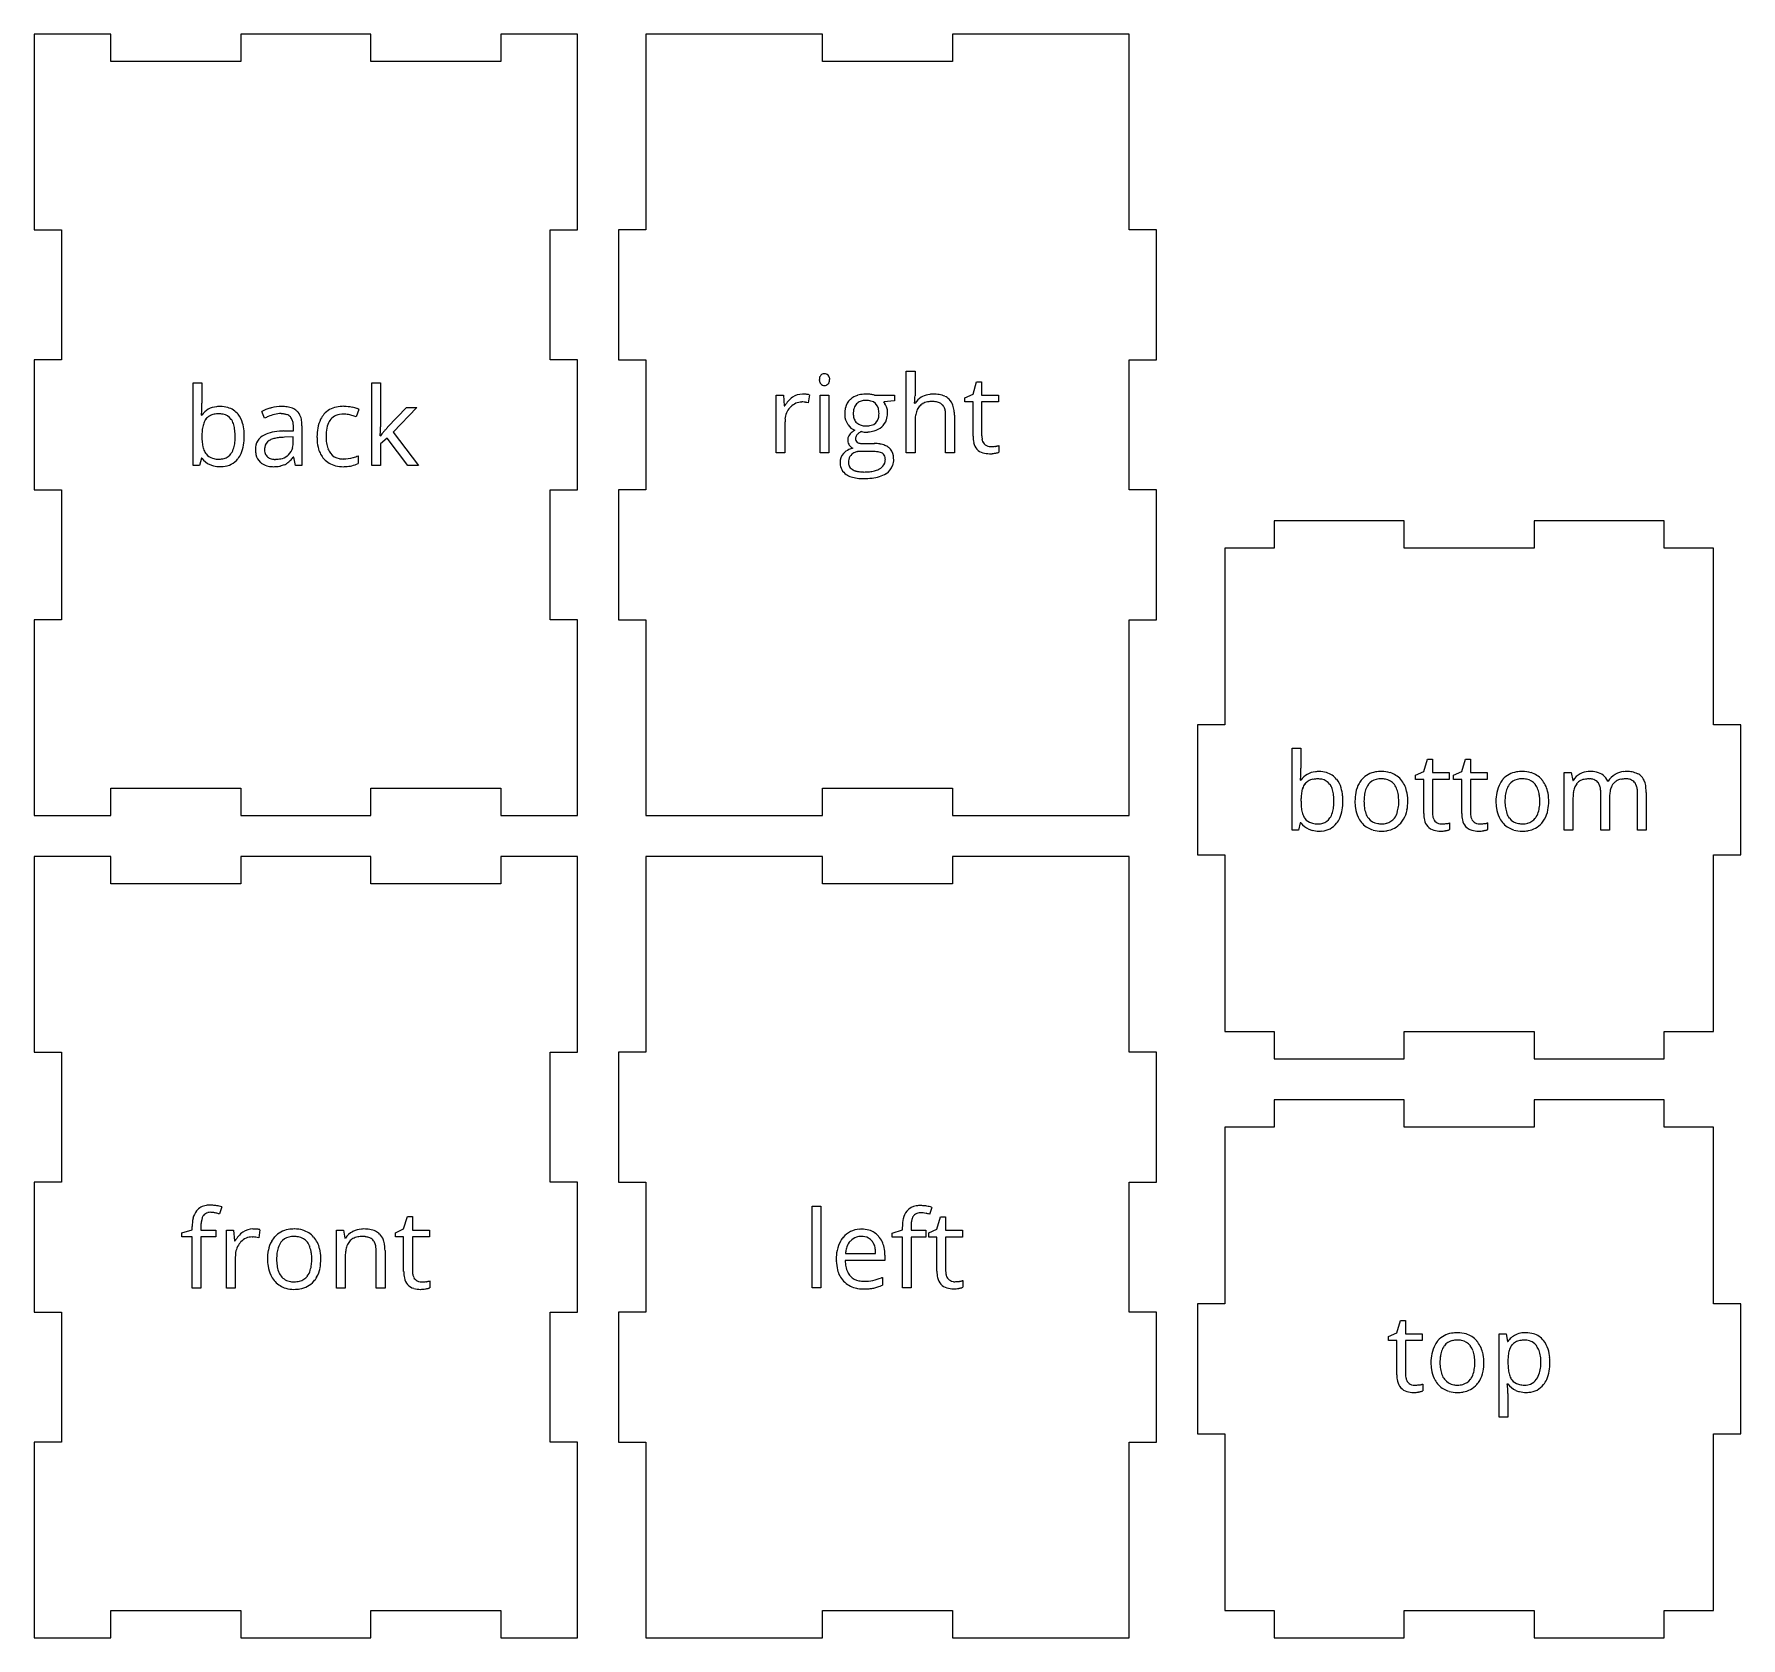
# Model space of a CAD drawing. Header units: millimetres. Extents: x 0 to 125, y 3 to 120.
import ezdxf

# ---------------------------------------------------------------- set-up
doc = ezdxf.new("R2010")
doc.units = ezdxf.units.MM

msp = doc.modelspace()

# ---------------------------------------------------------------- linework, layer by layer
at = {"layer": 'back_labelLayer'}
for p, q in [((11.62, 88.67), (11.62, 94.71)), ((11.62, 94.71), (12.26, 94.71)), ((12.26, 94.71), (12.26, 93.24)), ((24.68, 88.67), (24.68, 94.71)), ((24.68, 94.71), (25.32, 94.71)), ((25.32, 94.71), (25.32, 91.51)), ((12.23, 92.36), (12.26, 92.36)), ((16.84, 92.13), (16.64, 92.63)), ((23.73, 92.78), (23.54, 92.23)), ((25.82, 91.47), (27.2, 92.92)), ((27.96, 92.92), (26.24, 91.11)), ((27.2, 92.92), (27.96, 92.92)), ((18.23, 91.2), (18.95, 91.22)), ((18.95, 91.22), (18.95, 91.48)), ((19.57, 91.57), (19.57, 88.67)), ((26.24, 91.11), (28.08, 88.67)), ((18.93, 90.76), (18.29, 90.74)), ((18.93, 90.38), (18.93, 90.76)), ((25.29, 90.85), (25.32, 90.85)), ((25.8, 90.68), (25.32, 90.26)), ((25.32, 90.26), (25.32, 88.67)), ((27.3, 88.67), (25.8, 90.68)), ((12.08, 88.67), (11.62, 88.67)), ((12.22, 89.22), (12.08, 88.67)), ((12.26, 89.22), (12.22, 89.22)), ((18.97, 89.28), (18.94, 89.28)), ((19.1, 88.67), (18.97, 89.28)), ((19.57, 88.67), (19.1, 88.67)), ((23.67, 89.39), (23.67, 88.82)), ((25.32, 88.67), (24.68, 88.67)), ((28.08, 88.67), (27.3, 88.67))]:
    msp.add_line(p, q, dxfattribs=at)
for centre, radius, start, end in [((2.58, 93.1), 9.68, 355.7239, 358.1259), ((4.18, 92.99), 8.07, 355.4721, 355.6525), ((-1.16, 93.23), 13.42, 358.1123, 0.0484), ((13.46, 91.52), 1.46, 95.1835, 145.1109), ((13.23, 91.55), 0.856, 120.1403, 142.4249), ((13.36, 91.32), 1.12, 100.4469, 119.6701), ((13.49, 90.64), 1.81, 89.5731, 100.7324), ((13.59, 90.79), 2.2, 89.8744, 96.8145), ((13.51, 90.96), 1.49, 78.6781, 90.375), ((13.62, 91.02), 1.97, 74.2393, 90.5624), ((13.64, 91.5), 0.939, 35.5408, 79.8011), ((13.75, 91.5), 1.47, 38.5631, 74.067), ((13.41, 91.24), 1.9, 16.4709, 38.4075), ((18.05, 90.02), 2.97, 106.3568, 118.335), ((18.31, 89.33), 3.16, 103.6227, 112.432), ((18.18, 89.62), 3.38, 104.5163, 106.549), ((18.09, 90.01), 2.98, 90.0715, 104.6521), ((18.06, 90.37), 2.1, 90.4485, 103.7665), ((18.05, 90.87), 1.59, 83.6508, 90.1752), ((18.1, 90.27), 2.72, 81.568, 90.3249), ((18.11, 91.4), 1.05, 70.5716, 83.9928), ((18.25, 91.78), 0.653, 42.7296, 71.038), ((18.25, 91.3), 1.68, 68.2273, 81.7494), ((18.47, 91.84), 1.1, 47.8683, 68.2934), ((18.51, 91.91), 1.02, 19.2331, 46.6741), ((22.51, 91.25), 1.77, 138.655, 152.6853), ((22.42, 91.31), 1.67, 101.4913, 138.3134), ((22.49, 91.34), 1.08, 114.4266, 161.6633), ((22.59, 91), 1.43, 88.7194, 112.5668), ((22.62, 90.47), 2.53, 89.5892, 102.1787), ((22.63, 91), 1.43, 87.6748, 89.9748), ((22.64, 90.09), 2.9, 77.7702, 89.9476), ((22.6, 90.59), 1.84, 81.6909, 87.5079), ((22.49, 89.78), 2.66, 77.2999, 81.7345), ((22.33, 89.04), 3.42, 74.7802, 77.4498), ((22.48, 89.57), 2.86, 68.3294, 74.8831), ((22.58, 89.79), 3.21, 74.6797, 77.9579), ((22.88, 90.87), 2.1, 70.0945, 74.7386), ((23.16, 91.64), 1.27, 63.5035, 70.1861), ((23.31, 91.94), 0.938, 62.9254, 63.1913), ((15.73, 90.88), 3.47, 171.0668, 177.8457), ((14.3, 91.11), 2.01, 160.8926, 171.2334), ((13.44, 91.42), 1.1, 143.3382, 161.256), ((13.53, 91.43), 1.07, 32.7033, 35.5243), ((13.25, 91.26), 1.4, 15.7779, 32.0151), ((12.32, 90.99), 2.36, 6.1649, 16.0397), ((10.89, 90.82), 3.8, 359.7681, 6.3095), ((12.45, 90.94), 2.91, 5.1338, 16.7974), ((11.23, 90.81), 4.13, 359.8779, 5.4094), ((17.84, 88.87), 2.28, 101.3568, 117.0798), ((18.73, 88.26), 4.31, 112.2122, 115.9641), ((18.29, 86.78), 4.42, 92.4696, 101.7065), ((18.41, 84.91), 6.29, 91.7163, 92.9097), ((18.19, 91.75), 0.718, 20.4094, 41.448), ((17.8, 91.6), 1.14, 7.8273, 20.6041), ((17.1, 91.49), 1.85, 359.6934, 8.0035), ((17.92, 91.69), 1.65, 6.3379, 19.6815), ((17.04, 91.58), 2.53, 359.8026, 6.6584), ((24.22, 90.79), 3.55, 169.8978, 180.3689), ((22.98, 91.02), 2.29, 153.0875, 170.1052), ((24.89, 90.79), 3.56, 174.531, 180.1549), ((23.5, 90.94), 2.16, 160.1419, 175.1368), ((4.4, 92.31), 20.94, 356.0329, 356.6442), ((12.7, 91.83), 12.63, 356.6325, 357.491), ((21.03, 91.51), 4.29, 358.274, 359.8928), ((17.69, 91.61), 7.63, 357.5042, 358.3308), ((30.45, 87.08), 6.37, 140.4331, 142.3367), ((33.1, 84.9), 9.8, 139.2799, 140.4703), ((36.16, 82.27), 13.83, 138.3418, 139.2876), ((17.22, 90.8), 4.96, 177.6176, 180.0426), ((16.52, 90.78), 4.26, 179.7763, 185.7075), ((14.84, 90.61), 2.57, 185.5925, 194.205), ((13.77, 90.33), 1.46, 193.943, 208.0218), ((13.17, 90.38), 1.48, 326.7105, 343.6662), ((12.31, 90.64), 2.38, 343.4171, 353.637), ((11.01, 90.79), 3.69, 353.4935, 0.2205), ((12.9, 90.55), 2.44, 335.8306, 350.8255), ((11.59, 90.78), 3.77, 350.6563, 0.338), ((17.28, 89.89), 1.11, 115.4905, 182.3568), ((17.79, 89.83), 1.62, 179.5458, 192.6949), ((17.86, 89.84), 1.02, 171.2123, 180.2057), ((17.76, 89.83), 0.92, 179.5265, 192.7787), ((17.53, 89.91), 0.687, 120.9734, 172.418), ((17.7, 89.66), 0.988, 113.5887, 121.6805), ((17.94, 89.09), 1.61, 102.7996, 113.2433), ((18.23, 87.86), 2.87, 96.3545, 102.9953), ((18.44, 86.01), 4.73, 91.8564, 96.4479), ((17.84, 90.23), 1.08, 314.1892, 347.427), ((17.3, 90.36), 1.63, 346.9178, 0.2824), ((16.9, 90.38), 2.03, 359.8168, 0.0001), ((24.56, 90.77), 3.89, 179.9389, 183.9815), ((23.51, 90.67), 2.84, 183.5914, 196.3539), ((22.57, 90.39), 1.86, 196.0166, 221.1349), ((24.45, 90.76), 3.12, 179.7042, 188.0743), ((23.33, 90.6), 1.98, 187.9315, 200.3885), ((22.72, 90.37), 1.33, 200.4183, 216.6393), ((-2.33, 92.77), 27.68, 356.0215, 356.0549), ((28.43, 88.65), 3.81, 142.3234, 144.7075), ((13.42, 90.05), 1.43, 215.585, 245.8362), ((13.33, 90.11), 0.971, 208.5538, 217.5604), ((13.3, 90.1), 0.934, 218.169, 253.8047), ((13.53, 90.3), 1.7, 245.9802, 255.5455), ((13.47, 90.63), 1.49, 253.1382, 266.8483), ((13.59, 90.55), 1.95, 255.7755, 270.3186), ((13.52, 91.2), 2.07, 266.3775, 270.0511), ((13.53, 90.42), 1.28, 269.3869, 285.8631), ((13.6, 90.78), 2.18, 269.9226, 275.5481), ((13.7, 90.12), 1.52, 274.064, 321.4081), ((13.63, 90.07), 0.926, 286.0163, 326.8497), ((13.48, 90.31), 1.81, 321.3161, 335.5436), ((17.24, 89.7), 1.06, 192.0828, 227.4521), ((17.27, 89.74), 1.11, 227.769, 237.8049), ((17.36, 89.91), 1.3, 238.3273, 258.9183), ((17.45, 89.76), 0.6, 192.3265, 222.0579), ((17.43, 89.74), 0.573, 222.5803, 229.2547), ((17.51, 89.84), 0.701, 229.7837, 254.2724), ((17.5, 90.57), 1.98, 258.672, 270.4047), ((17.61, 90.19), 1.06, 253.9396, 266.4533), ((17.52, 91.49), 2.9, 269.954, 273.1491), ((17.64, 90.57), 1.45, 266.0783, 270.0589), ((17.66, 90.9), 1.77, 269.5792, 282.0414), ((17.57, 90.78), 2.19, 272.9335, 281.4139), ((17.71, 90.1), 1.48, 281.2979, 293.7314), ((17.79, 90.32), 1.18, 281.7121, 306.4594), ((17.82, 89.82), 1.19, 294.3932, 304.7372), ((17.84, 90.23), 1.07, 306.9881, 313.8559), ((17.5, 90.26), 1.73, 304.8486, 314.8531), ((16.84, 90.93), 2.67, 314.7445, 321.7072), ((22.39, 90.25), 1.63, 221.7976, 256.802), ((22.46, 90.19), 1.02, 216.9695, 261.3103), ((22.58, 91), 2.41, 256.4244, 270.489), ((22.58, 90.71), 1.56, 260.1359, 270.2692), ((22.57, 91.85), 2.69, 270.2658, 286.2891), ((22.6, 92.12), 3.53, 269.9656, 272.8642), ((22.65, 91.3), 2.7, 272.598, 282.1879), ((22.84, 90.45), 1.83, 282.0344, 296.9455), ((22.41, 92.46), 3.33, 286.046, 292.3654)]:
    msp.add_arc(centre, radius, start, end, dxfattribs=at)
at = {"layer": 'back_outsideCutPath'}
for p, q in [((0, 120.2), (0, 105.9)), ((5.6, 120.2), (0, 120.2)), ((5.6, 118.2), (5.6, 120.2)), ((24.6, 120.2), (15.1, 120.2)), ((15.1, 120.2), (15.1, 118.2)), ((24.6, 118.2), (24.6, 120.2)), ((39.7, 120.2), (34.1, 120.2)), ((34.1, 120.2), (34.1, 118.2)), ((39.7, 115.4), (39.7, 120.2)), ((15.1, 118.2), (5.6, 118.2)), ((34.1, 118.2), (24.6, 118.2)), ((39.7, 105.9), (39.7, 115.4)), ((0, 105.9), (2, 105.9)), ((2, 105.9), (2, 96.4)), ((37.7, 96.4), (37.7, 105.9)), ((37.7, 105.9), (39.7, 105.9)), ((2, 96.4), (0, 96.4)), ((0, 96.4), (0, 86.9)), ((39.7, 96.4), (37.7, 96.4)), ((39.7, 86.9), (39.7, 96.4)), ((0, 86.9), (2, 86.9)), ((2, 86.9), (2, 77.4)), ((37.7, 77.4), (37.7, 86.9)), ((37.7, 86.9), (39.7, 86.9)), ((2, 77.4), (0, 77.4)), ((0, 77.4), (0, 67.9)), ((39.7, 77.4), (37.7, 77.4)), ((39.7, 63.1), (39.7, 77.4)), ((0, 67.9), (0, 63.1)), ((5.6, 63.1), (5.6, 65.1)), ((5.6, 65.1), (15.1, 65.1)), ((15.1, 65.1), (15.1, 63.1)), ((24.6, 63.1), (24.6, 65.1)), ((24.6, 65.1), (34.1, 65.1)), ((34.1, 65.1), (34.1, 63.1)), ((0, 63.1), (5.6, 63.1)), ((15.1, 63.1), (24.6, 63.1)), ((34.1, 63.1), (39.7, 63.1))]:
    msp.add_line(p, q, dxfattribs=at)
at = {"layer": 'bottom_labelLayer'}
for p, q in [((91.93, 62.03), (91.93, 68.01)), ((91.93, 68.01), (92.57, 68.01)), ((92.57, 68.01), (92.57, 66.55)), ((100.95, 66.05), (101.55, 66.32)), ((101.55, 66.32), (101.82, 67.21)), ((101.82, 67.21), (102.19, 67.21)), ((102.19, 67.21), (102.19, 66.24)), ((102.19, 66.24), (103.41, 66.24)), ((103.41, 66.24), (103.41, 65.74)), ((103.72, 66.05), (104.32, 66.32)), ((104.32, 66.32), (104.59, 67.21)), ((104.59, 67.21), (104.96, 67.21)), ((104.96, 67.21), (104.96, 66.24)), ((104.96, 66.24), (106.18, 66.24)), ((106.18, 66.24), (106.18, 65.74)), ((111.8, 62.03), (111.8, 66.24)), ((111.8, 66.24), (112.32, 66.24)), ((112.32, 66.24), (112.43, 65.66)), ((92.54, 65.68), (92.57, 65.68)), ((100.95, 65.74), (100.95, 66.05)), ((101.55, 65.74), (100.95, 65.74)), ((101.55, 63.24), (101.55, 65.74)), ((103.41, 65.74), (102.19, 65.74)), ((102.19, 65.74), (102.19, 63.27)), ((103.72, 65.74), (103.72, 66.05)), ((104.32, 65.74), (103.72, 65.74)), ((104.32, 63.24), (104.32, 65.74)), ((106.18, 65.74), (104.96, 65.74)), ((104.96, 65.74), (104.96, 63.27)), ((112.43, 65.66), (112.46, 65.66)), ((114.99, 65.6), (115.02, 65.6)), ((112.44, 64.24), (112.44, 62.03)), ((114.48, 62.03), (114.48, 64.77)), ((115.12, 64.38), (115.12, 62.03)), ((117.17, 62.03), (117.17, 64.77)), ((117.81, 64.78), (117.81, 62.03)), ((92.52, 62.57), (92.39, 62.03)), ((92.57, 62.57), (92.52, 62.57)), ((103.44, 62.56), (103.44, 62.07)), ((106.21, 62.56), (106.21, 62.07)), ((92.39, 62.03), (91.93, 62.03)), ((112.44, 62.03), (111.8, 62.03)), ((115.12, 62.03), (114.48, 62.03)), ((117.81, 62.03), (117.17, 62.03))]:
    msp.add_line(p, q, dxfattribs=at)
for centre, radius, start, end in [((82.98, 66.42), 9.59, 355.7238, 358.1259), ((79.28, 66.54), 13.29, 358.1123, 0.0484), ((93.76, 64.85), 1.45, 95.1835, 145.1109), ((93.89, 64.13), 2.18, 89.8743, 96.8146), ((93.91, 64.36), 1.95, 74.2394, 90.5624), ((94.04, 64.83), 1.46, 38.5631, 74.067), ((98.29, 64.61), 1.69, 99.1759, 137.9833), ((98.45, 63.84), 2.48, 89.7326, 100.076), ((98.48, 64.17), 2.14, 73.5223, 90.5692), ((98.61, 64.63), 1.67, 41.1446, 73.2134), ((108.59, 64.61), 1.69, 99.1759, 137.9833), ((108.75, 63.84), 2.48, 89.7326, 100.076), ((108.78, 64.17), 2.14, 73.5223, 90.5692), ((108.91, 64.63), 1.67, 41.1446, 73.2134), ((113.54, 65.03), 1.25, 117.121, 149.5424), ((113.67, 64.8), 1.51, 93.8343, 117.5072), ((113.7, 64.49), 1.83, 89.9663, 94.2832), ((113.72, 64.23), 2.09, 77.5572, 90.5513), ((113.92, 65.06), 1.23, 52.7027, 78.0054), ((116.33, 64.72), 1.6, 118.2589, 120.0624), ((116.32, 64.7), 1.61, 95.8635, 117.9693), ((116.38, 64.3), 2.01, 89.9196, 96.2617), ((116.4, 64.1), 2.22, 79.9361, 90.3803), ((116.54, 64.9), 1.4, 62.9724, 80.1665), ((116.7, 65.22), 1.05, 44.2291, 62.6229), ((84.63, 66.31), 7.94, 355.4714, 355.6531), ((94.58, 64.45), 1.99, 160.8927, 171.2334), ((93.73, 64.75), 1.09, 143.3382, 161.256), ((93.53, 64.88), 0.848, 120.1402, 142.4249), ((93.65, 64.65), 1.11, 100.4469, 119.6701), ((93.79, 63.98), 1.79, 89.5731, 100.7324), ((93.81, 64.3), 1.47, 78.6781, 90.375), ((93.93, 64.83), 0.93, 35.5408, 79.8011), ((93.83, 64.76), 1.06, 32.7032, 35.5244), ((93.55, 64.59), 1.39, 15.778, 32.0151), ((92.63, 64.32), 2.34, 6.1649, 16.0396), ((93.71, 64.58), 1.88, 16.4709, 38.4075), ((92.75, 64.28), 2.88, 5.1338, 16.7974), ((98.7, 64.38), 2.16, 150.7112, 169.4695), ((98.35, 64.57), 1.76, 138.1759, 150.2288), ((99.33, 64.31), 2.14, 162.0654, 173.1675), ((98.55, 64.57), 1.32, 142.9026, 162.375), ((98.3, 64.74), 1.02, 103.4685, 142.3119), ((98.43, 64.26), 1.52, 89.4806, 103.8805), ((98.45, 64.17), 1.61, 79.3454, 90.3174), ((98.57, 64.71), 1.05, 37.9578, 80.4006), ((98.36, 64.56), 1.31, 20.0257, 37.4351), ((97.71, 64.32), 2, 7.744, 20.0691), ((98.37, 64.42), 1.98, 13.5014, 41.0703), ((97.44, 64.18), 2.94, 1.1277, 13.88), ((109.01, 64.38), 2.16, 150.7112, 169.4695), ((108.65, 64.57), 1.76, 138.1759, 150.2288), ((109.63, 64.31), 2.14, 162.0654, 173.1675), ((108.85, 64.57), 1.32, 142.9026, 162.375), ((108.6, 64.74), 1.02, 103.4685, 142.3119), ((108.73, 64.26), 1.52, 89.4806, 103.8805), ((108.75, 64.17), 1.61, 79.3454, 90.3174), ((108.88, 64.71), 1.05, 37.9578, 80.4006), ((108.66, 64.56), 1.31, 20.0257, 37.4351), ((108.01, 64.32), 2, 7.744, 20.0691), ((108.67, 64.42), 1.98, 13.5014, 41.0703), ((107.74, 64.18), 2.94, 1.1277, 13.88), ((114.35, 64.5), 1.9, 161.0234, 171.447), ((113.58, 64.77), 1.07, 143.077, 161.3914), ((113.38, 64.91), 0.835, 123.702, 142.3022), ((113.46, 64.76), 1, 101.1547, 123.0655), ((113.59, 64.19), 1.58, 89.5573, 101.4832), ((113.6, 64.28), 1.49, 85.5239, 90.0793), ((113.64, 64.72), 1.06, 72.3601, 85.9562), ((113.77, 65.08), 0.669, 41.0611, 72.8993), ((113.68, 65.03), 0.77, 20.7071, 40.0218), ((113.3, 64.88), 1.18, 7.9864, 20.795), ((112.6, 64.78), 1.88, 359.6949, 8.1471), ((113.98, 65.19), 1.09, 22.2098, 51.4971), ((116.18, 64.94), 1.33, 119.4042, 150.1829), ((116.86, 64.54), 1.73, 160.8731, 172.5272), ((116.22, 64.77), 1.05, 140.9765, 161.17), ((116.06, 64.89), 0.844, 122.3597, 140.2884), ((116.15, 64.73), 1.04, 101.0033, 121.784), ((116.27, 64.13), 1.64, 89.5621, 101.2962), ((116.29, 64.3), 1.48, 85.8144, 90.0684), ((116.33, 64.72), 1.06, 72.6395, 86.2568), ((116.45, 65.08), 0.671, 41.0408, 73.1793), ((116.36, 65.03), 0.77, 20.7071, 40.0218), ((115.98, 64.88), 1.18, 7.9864, 20.795), ((115.29, 64.78), 1.88, 359.6949, 8.1471), ((116.65, 65.2), 1.1, 19.5612, 43.3161), ((115.99, 64.95), 1.81, 7.5042, 19.9646), ((114.88, 64.79), 2.92, 359.7107, 7.6908), ((97.48, 64.14), 4.91, 177.6177, 180.0425), ((96.79, 64.12), 4.21, 179.7763, 185.7075), ((96.01, 64.22), 3.43, 171.0668, 177.8457), ((95.12, 63.95), 2.54, 185.5925, 194.205), ((92.61, 63.98), 2.36, 343.4171, 353.6369), ((91.21, 64.16), 3.77, 359.7681, 6.3095), ((91.33, 64.13), 3.65, 353.4934, 0.2206), ((91.9, 64.12), 3.74, 350.6563, 0.3381), ((91.55, 64.15), 4.09, 359.8779, 5.4094), ((99.83, 64.16), 3.31, 169.2443, 180.3881), ((99.71, 64.13), 3.19, 179.7745, 189.0933), ((98.89, 63.99), 2.36, 188.9102, 205.3172), ((100.55, 64.15), 3.37, 173.0086, 180.2464), ((100.41, 64.12), 3.23, 179.7059, 187.9161), ((99.22, 63.95), 2.03, 187.7639, 200.0977), ((97.52, 63.99), 2.19, 342.3616, 353.7537), ((96.54, 64.16), 3.18, 359.7076, 7.8972), ((96.37, 64.13), 3.36, 353.5363, 0.2014), ((97.09, 64.12), 3.29, 349.1762, 0.3863), ((96.64, 64.14), 3.74, 359.9918, 1.542), ((110.13, 64.16), 3.31, 169.2443, 180.3881), ((110.01, 64.13), 3.19, 179.7745, 189.0933), ((109.19, 63.99), 2.36, 188.9102, 205.3172), ((110.85, 64.15), 3.37, 173.0086, 180.2464), ((110.71, 64.12), 3.23, 179.7059, 187.9161), ((109.53, 63.95), 2.03, 187.7639, 200.0977), ((107.83, 63.99), 2.19, 342.3616, 353.7537), ((106.85, 64.16), 3.18, 359.7076, 7.8972), ((106.67, 64.13), 3.36, 353.5363, 0.2014), ((107.39, 64.12), 3.29, 349.1762, 0.3863), ((106.95, 64.14), 3.74, 359.9918, 1.542), ((115.65, 64.3), 3.2, 171.3042, 178.3501), ((116.88, 64.24), 4.44, 178.0976, 180.0253), ((117.92, 64.4), 2.8, 172.3776, 180.183), ((118.69, 64.38), 3.57, 179.8931, 179.9983), ((93.72, 63.39), 1.41, 215.585, 245.8361), ((94.06, 63.68), 1.44, 193.943, 208.0219), ((93.63, 63.46), 0.961, 208.5537, 217.5604), ((93.59, 63.44), 0.925, 218.1691, 253.8047), ((93.77, 63.97), 1.48, 253.1382, 266.8483), ((93.81, 64.54), 2.05, 266.3775, 270.051), ((93.83, 63.76), 1.27, 269.3869, 285.8631), ((94, 63.47), 1.51, 274.064, 321.4081), ((93.92, 63.42), 0.917, 286.0163, 326.8497), ((93.47, 63.72), 1.46, 326.7105, 343.6662), ((93.78, 63.65), 1.79, 321.3162, 335.5436), ((93.2, 63.9), 2.42, 335.8306, 350.8255), ((98.65, 63.89), 2.1, 205.6561, 208.446), ((98.33, 63.69), 1.73, 207.7947, 238.6758), ((98.57, 63.71), 1.34, 200.0846, 216.9131), ((98.33, 63.54), 1.04, 217.301, 261.7099), ((98.44, 64.07), 1.58, 260.5033, 270.2477), ((98.46, 63.97), 1.48, 269.4482, 284.7256), ((98.58, 63.53), 1.03, 284.5662, 322.6334), ((98.6, 63.67), 1.7, 278.8959, 317.9979), ((98.31, 63.73), 1.37, 323.009, 342.639), ((98.54, 63.72), 1.78, 318.1439, 329.7567), ((98.2, 63.9), 2.16, 330.2507, 349.4117), ((103.55, 63.22), 2, 179.3551, 192.8478), ((102.55, 62.95), 0.964, 190.3818, 253.8772), ((103.47, 63.26), 1.28, 179.6417, 189.7506), ((103.02, 63.18), 0.823, 189.5479, 205.7873), ((102.83, 63.09), 0.618, 206.1294, 221.4084), ((102.81, 63.08), 0.592, 221.5949, 262.3506), ((102.86, 63.33), 0.852, 261.3266, 270.1913), ((102.87, 64.57), 2.09, 269.8804, 278.3028), ((102.89, 64.41), 1.93, 278.4152, 279.0085), ((102.65, 65.91), 3.45, 278.959, 280.5106), ((102.88, 64.71), 2.23, 280.4847, 282.627), ((103.07, 63.84), 1.33, 282.5874, 285.5797), ((103.17, 63.48), 0.958, 285.7246, 286.2568), ((106.33, 63.22), 2, 179.3551, 192.8478), ((105.32, 62.95), 0.964, 190.3818, 253.8772), ((106.25, 63.26), 1.28, 179.6417, 189.7506), ((105.79, 63.18), 0.823, 189.5479, 205.7873), ((105.61, 63.09), 0.618, 206.1294, 221.4084), ((105.59, 63.08), 0.592, 221.5949, 262.3506), ((105.64, 63.33), 0.852, 261.3266, 270.1913), ((105.64, 64.57), 2.09, 269.8804, 278.3028), ((105.66, 64.41), 1.93, 278.4152, 279.0085), ((105.43, 65.91), 3.45, 278.959, 280.5106), ((105.65, 64.71), 2.23, 280.4847, 282.627), ((105.85, 63.84), 1.33, 282.5874, 285.5797), ((105.95, 63.48), 0.958, 285.7246, 286.2568), ((108.95, 63.89), 2.1, 205.6561, 208.446), ((108.63, 63.69), 1.73, 207.7947, 238.6758), ((108.87, 63.71), 1.34, 200.0846, 216.9131), ((108.63, 63.54), 1.04, 217.301, 261.7099), ((108.75, 64.07), 1.58, 260.5033, 270.2477), ((108.77, 63.97), 1.48, 269.4482, 284.7256), ((108.88, 63.53), 1.03, 284.5662, 322.6334), ((108.91, 63.67), 1.7, 278.8959, 317.9979), ((108.61, 63.73), 1.37, 323.009, 342.639), ((108.84, 63.72), 1.78, 318.1439, 329.7567), ((108.5, 63.9), 2.16, 330.2507, 349.4117), ((93.83, 63.64), 1.68, 245.9802, 255.5456), ((93.88, 63.89), 1.93, 255.7756, 270.3186), ((93.89, 64.12), 2.16, 269.9225, 275.5482), ((98.35, 63.74), 1.77, 238.8115, 253.2429), ((98.42, 64), 2.05, 253.5437, 270.4182), ((98.45, 64.43), 2.48, 269.7503, 279.8033), ((102.74, 63.62), 1.66, 253.7848, 270.8853), ((102.77, 63.59), 1.63, 270.0032, 270.7609), ((102.76, 63.94), 1.99, 270.8932, 275.5485), ((102.69, 64.71), 2.76, 275.526, 279.2939), ((102.75, 64.34), 2.38, 279.186, 280.1143), ((102.86, 63.76), 1.79, 280.007, 283.3735), ((103.02, 63.09), 1.11, 283.307, 288.1198), ((103.17, 62.64), 0.627, 287.9888, 295.305), ((105.52, 63.62), 1.66, 253.7848, 270.8853), ((105.55, 63.59), 1.63, 270.0032, 270.7609), ((105.54, 63.94), 1.99, 270.8932, 275.5485), ((105.46, 64.71), 2.76, 275.526, 279.2939), ((105.53, 64.34), 2.38, 279.186, 280.1143), ((105.63, 63.76), 1.79, 280.007, 283.3735), ((105.79, 63.09), 1.11, 283.307, 288.1198), ((105.95, 62.64), 0.627, 287.9888, 295.305), ((108.65, 63.74), 1.77, 238.8115, 253.2429), ((108.72, 64), 2.05, 253.5437, 270.4182), ((108.75, 64.43), 2.48, 269.7503, 279.8033)]:
    msp.add_arc(centre, radius, start, end, dxfattribs=at)
at = {"layer": 'bottom_outsideCutPath'}
for p, q in [((100.12, 84.64), (90.62, 84.64)), ((90.62, 84.64), (90.62, 82.64)), ((100.12, 82.64), (100.12, 84.64)), ((119.12, 84.64), (109.62, 84.64)), ((109.62, 84.64), (109.62, 82.64)), ((119.12, 82.64), (119.12, 84.64)), ((87.02, 82.64), (87.02, 69.73)), ((90.62, 82.64), (87.02, 82.64)), ((109.62, 82.64), (100.12, 82.64)), ((122.72, 82.64), (119.12, 82.64)), ((122.72, 79.23), (122.72, 82.64)), ((122.72, 69.73), (122.72, 79.23)), ((87.02, 69.73), (85.02, 69.73)), ((85.02, 69.73), (85.02, 60.23)), ((124.72, 69.73), (122.72, 69.73)), ((124.72, 60.23), (124.72, 69.73)), ((85.02, 60.23), (87.02, 60.23)), ((87.02, 60.23), (87.02, 50.73)), ((122.72, 47.32), (122.72, 60.23)), ((122.72, 60.23), (124.72, 60.23)), ((87.02, 50.73), (87.02, 47.32)), ((87.02, 47.32), (90.62, 47.32)), ((90.62, 47.32), (90.62, 45.32)), ((100.12, 45.32), (100.12, 47.32)), ((100.12, 47.32), (109.62, 47.32)), ((109.62, 47.32), (109.62, 45.32)), ((119.12, 45.32), (119.12, 47.32)), ((119.12, 47.32), (122.72, 47.32)), ((90.62, 45.32), (100.12, 45.32)), ((109.62, 45.32), (119.12, 45.32))]:
    msp.add_line(p, q, dxfattribs=at)
at = {"layer": 'front_labelLayer'}
for p, q in [((13.71, 34.49), (13.54, 33.98)), ((27, 32.88), (27.28, 33.79)), ((27.28, 33.79), (27.65, 33.79)), ((27.65, 33.79), (27.65, 32.8)), ((10.79, 32.59), (11.55, 32.82)), ((10.79, 32.3), (10.79, 32.59)), ((11.55, 32.82), (11.55, 33.06)), ((12.19, 33.08), (12.19, 32.8)), ((12.19, 32.8), (13.27, 32.8)), ((13.27, 32.8), (13.27, 32.3)), ((14.05, 28.55), (14.05, 32.8)), ((14.05, 32.8), (14.58, 32.8)), ((14.58, 32.8), (14.65, 32.01)), ((16.49, 32.83), (16.41, 32.23)), ((22.09, 28.55), (22.09, 32.8)), ((22.09, 32.8), (22.61, 32.8)), ((22.61, 32.8), (22.71, 32.22)), ((26.4, 32.61), (27, 32.88)), ((26.4, 32.3), (26.4, 32.61)), ((27.65, 32.8), (28.88, 32.8)), ((28.88, 32.8), (28.88, 32.3)), ((11.55, 32.3), (10.79, 32.3)), ((11.55, 28.55), (11.55, 32.3)), ((13.27, 32.3), (12.19, 32.3)), ((12.19, 32.3), (12.19, 28.55)), ((14.65, 32.01), (14.68, 32.01)), ((22.71, 32.22), (22.74, 32.22)), ((24.99, 28.55), (24.99, 31.3)), ((25.64, 31.32), (25.64, 28.55)), ((27, 32.3), (26.4, 32.3)), ((27, 29.77), (27, 32.3)), ((28.88, 32.3), (27.65, 32.3)), ((27.65, 32.3), (27.65, 29.8)), ((14.69, 30.83), (14.69, 28.55)), ((22.73, 30.78), (22.73, 28.55)), ((28.91, 29.08), (28.91, 28.59)), ((12.19, 28.55), (11.55, 28.55)), ((14.69, 28.55), (14.05, 28.55)), ((22.73, 28.55), (22.09, 28.55)), ((25.64, 28.55), (24.99, 28.55))]:
    msp.add_line(p, q, dxfattribs=at)
for centre, radius, start, end in [((12.93, 33.38), 1.35, 141.7434, 168.2322), ((12.73, 33.48), 1.13, 98.2552, 139.6203), ((12.98, 33.43), 0.745, 145.0689, 162.1802), ((12.82, 33.53), 0.557, 102.7677, 144.338), ((12.9, 32.67), 1.96, 89.6697, 99.9315), ((12.9, 33.23), 0.868, 89.486, 103.4197), ((12.9, 32.71), 1.38, 83.0761, 89.7927), ((12.91, 32.55), 2.07, 81.5641, 89.7018), ((12.81, 32.03), 2.07, 76.5183, 83.0217), ((12.76, 31.54), 3.1, 75.974, 81.6564), ((12.57, 31), 3.13, 71.9613, 76.5918), ((12.51, 30.5), 4.17, 73.2964, 76.0946), ((14.16, 33.09), 2.61, 167.5776, 180.6587), ((14.4, 33.11), 2.21, 171.6528, 178.4383), ((15.23, 33.08), 3.04, 178.1974, 180.0233), ((13.52, 33.24), 1.31, 161.8437, 171.7848), ((16.19, 31.28), 1.66, 124.2322, 139.4161), ((15.98, 31.6), 1.28, 89.6797, 124.4406), ((15.99, 29.92), 2.95, 84.9923, 90.1281), ((16.06, 30.72), 2.16, 78.4893, 85.0265), ((18.84, 31.16), 1.7, 99.1759, 137.9833), ((19, 30.38), 2.5, 89.7326, 100.076), ((19.04, 30.72), 2.16, 73.5223, 90.5692), ((19.16, 31.18), 1.68, 41.1445, 73.2134), ((23.85, 31.52), 1.3, 116.9443, 147.6526), ((23.98, 31.29), 1.57, 115.8074, 117.6068), ((24.05, 31.13), 1.74, 94.3227, 115.5454), ((24.09, 30.77), 2.11, 89.9579, 94.7109), ((24.11, 30.34), 2.54, 80.5585, 90.3538), ((24.27, 31.26), 1.61, 65.1094, 80.7638), ((24.45, 31.67), 1.16, 46.5585, 64.8783), ((24.47, 31.71), 1.12, 19.3849, 45.5997), ((16.58, 30.95), 2.17, 139.4139, 150.6033), ((16.17, 30.91), 1.47, 138.9576, 174.5422), ((16.21, 30.87), 1.53, 135.621, 138.8376), ((15.93, 31.18), 1.12, 89.6335, 137.0881), ((15.94, 30.78), 1.51, 87.3438, 89.966), ((15.91, 30.32), 1.98, 81.5884, 87.1916), ((15.79, 29.47), 2.84, 77.4453, 81.6361), ((20.39, 30.7), 3.34, 169.2443, 180.3881), ((19.26, 30.93), 2.18, 150.7112, 169.4695), ((18.9, 31.11), 1.78, 138.1759, 150.2288), ((19.89, 30.85), 2.16, 162.0653, 173.1675), ((19.1, 31.11), 1.33, 142.9026, 162.3749), ((18.85, 31.29), 1.03, 103.4685, 142.3119), ((18.98, 30.8), 1.53, 89.4806, 103.8805), ((19, 30.71), 1.62, 79.3453, 90.3175), ((19.13, 31.26), 1.06, 37.9578, 80.4006), ((18.91, 31.11), 1.33, 20.0257, 37.4351), ((18.25, 30.86), 2.02, 7.744, 20.069), ((18.92, 30.97), 2, 13.5015, 41.0703), ((17.99, 30.72), 2.97, 1.1277, 13.88), ((25.77, 30.83), 3.04, 171.1766, 178.3218), ((24.58, 31.02), 1.83, 159.9534, 171.3802), ((23.85, 31.3), 1.05, 140.1519, 160.3146), ((23.73, 31.38), 0.907, 118.5439, 139.1927), ((23.86, 31.11), 1.21, 100.1177, 118.1602), ((24, 30.38), 1.95, 89.5933, 100.3718), ((24.02, 30.63), 1.71, 84.0199, 90.151), ((24.08, 31.17), 1.15, 71.0828, 84.3692), ((24.23, 31.58), 0.726, 43.3791, 71.5387), ((24.19, 31.56), 0.766, 22.7024, 42.342), ((23.85, 31.42), 1.14, 8.4931, 22.658), ((23.17, 31.31), 1.82, 359.6714, 8.6878), ((23.82, 31.47), 1.8, 6.9633, 19.8364), ((22.83, 31.33), 2.81, 359.7632, 7.2115), ((16.65, 30.83), 1.95, 173.6907, 180.0882), ((20.27, 30.67), 3.22, 179.7744, 189.0933), ((19.45, 30.53), 2.38, 188.9103, 205.3171), ((21.12, 30.69), 3.4, 173.0086, 180.2464), ((20.98, 30.66), 3.26, 179.7059, 187.9161), ((19.78, 30.49), 2.05, 187.7639, 200.0977), ((18.07, 30.53), 2.21, 342.3616, 353.7538), ((17.08, 30.7), 3.21, 359.7076, 7.8973), ((16.9, 30.67), 3.39, 353.5363, 0.2014), ((18.75, 30.43), 2.18, 330.2507, 349.4116), ((17.63, 30.66), 3.32, 349.1762, 0.3863), ((17.18, 30.68), 3.78, 359.992, 1.5419), ((26.85, 30.78), 4.12, 178.0811, 180.0236), ((19.2, 30.42), 2.12, 205.656, 208.4462), ((18.88, 30.23), 1.74, 207.7947, 238.6758), ((19.12, 30.25), 1.35, 200.0846, 216.9132), ((18.9, 30.27), 1.79, 238.8116, 253.2428), ((18.88, 30.08), 1.05, 217.301, 261.7099), ((19, 30.61), 1.6, 260.5033, 270.2477), ((19.02, 30.51), 1.49, 269.4482, 284.7256), ((19.14, 30.07), 1.04, 284.5662, 322.6334), ((19.16, 30.21), 1.72, 278.8959, 317.9979), ((18.86, 30.27), 1.38, 323.0089, 342.6391), ((19.1, 30.26), 1.8, 318.1439, 329.7566), ((29.03, 29.75), 2.02, 179.3551, 192.8478), ((28.01, 29.48), 0.973, 190.3818, 253.8772), ((28.94, 29.79), 1.3, 179.6416, 189.7506), ((28.49, 29.71), 0.831, 189.548, 205.7873), ((28.3, 29.62), 0.624, 206.1295, 221.4083), ((28.28, 29.61), 0.598, 221.5949, 262.3506), ((28.33, 29.87), 0.86, 261.3266, 270.1912), ((28.34, 31.12), 2.11, 269.8804, 278.3028), ((28.36, 30.95), 1.95, 278.4156, 279.0081), ((28.12, 32.47), 3.48, 278.959, 280.5104), ((28.34, 31.26), 2.25, 280.485, 282.6268), ((28.54, 30.38), 1.35, 282.5877, 285.5795), ((28.64, 30.01), 0.968, 285.7246, 286.2559), ((18.97, 30.54), 2.07, 253.5437, 270.4183), ((19, 30.97), 2.5, 269.7503, 279.8033), ((28.21, 30.15), 1.68, 253.7848, 270.8853), ((28.24, 30.12), 1.65, 270.0037, 270.7604), ((28.23, 30.48), 2.01, 270.8932, 275.5484), ((28.15, 31.26), 2.79, 275.5261, 279.2939), ((28.22, 30.88), 2.41, 279.1866, 280.1138), ((28.33, 30.3), 1.81, 280.0068, 283.3737), ((28.49, 29.62), 1.12, 283.3068, 288.1197), ((28.64, 29.16), 0.633, 287.989, 295.3048)]:
    msp.add_arc(centre, radius, start, end, dxfattribs=at)
at = {"layer": 'front_outsideCutPath'}
for p, q in [((0, 60.1), (0, 45.8)), ((5.6, 60.1), (0, 60.1)), ((5.6, 58.1), (5.6, 60.1)), ((24.6, 60.1), (15.1, 60.1)), ((15.1, 60.1), (15.1, 58.1)), ((24.6, 58.1), (24.6, 60.1)), ((39.7, 60.1), (34.1, 60.1)), ((34.1, 60.1), (34.1, 58.1)), ((39.7, 55.3), (39.7, 60.1)), ((15.1, 58.1), (5.6, 58.1)), ((34.1, 58.1), (24.6, 58.1)), ((39.7, 45.8), (39.7, 55.3)), ((0, 45.8), (2, 45.8)), ((2, 45.8), (2, 36.3)), ((37.7, 36.3), (37.7, 45.8)), ((37.7, 45.8), (39.7, 45.8)), ((2, 36.3), (0, 36.3)), ((0, 36.3), (0, 26.8)), ((39.7, 36.3), (37.7, 36.3)), ((39.7, 26.8), (39.7, 36.3)), ((0, 26.8), (2, 26.8)), ((2, 26.8), (2, 17.3)), ((37.7, 17.3), (37.7, 26.8)), ((37.7, 26.8), (39.7, 26.8)), ((2, 17.3), (0, 17.3)), ((0, 17.3), (0, 7.8)), ((39.7, 17.3), (37.7, 17.3)), ((39.7, 3), (39.7, 17.3)), ((0, 7.8), (0, 3)), ((5.6, 3), (5.6, 5)), ((5.6, 5), (15.1, 5)), ((15.1, 5), (15.1, 3)), ((24.6, 3), (24.6, 5)), ((24.6, 5), (34.1, 5)), ((34.1, 5), (34.1, 3)), ((0, 3), (5.6, 3)), ((15.1, 3), (24.6, 3)), ((34.1, 3), (39.7, 3))]:
    msp.add_line(p, q, dxfattribs=at)
at = {"layer": 'left_labelLayer'}
for p, q in [((56.86, 28.58), (56.86, 34.55)), ((56.86, 34.55), (57.5, 34.55)), ((57.5, 34.55), (57.5, 28.58)), ((65.59, 34.46), (65.42, 33.95)), ((65.97, 32.87), (66.24, 33.76)), ((66.24, 33.76), (66.61, 33.76)), ((66.61, 33.76), (66.61, 32.79)), ((62.7, 32.58), (63.45, 32.81)), ((62.7, 32.29), (62.7, 32.58)), ((63.45, 32.81), (63.45, 33.05)), ((64.09, 33.06), (64.09, 32.79)), ((64.09, 32.79), (65.16, 32.79)), ((65.16, 32.79), (65.16, 32.29)), ((65.37, 32.6), (65.97, 32.87)), ((65.37, 32.29), (65.37, 32.6)), ((66.61, 32.79), (67.83, 32.79)), ((67.83, 32.79), (67.83, 32.29)), ((63.45, 32.29), (62.7, 32.29)), ((63.45, 28.58), (63.45, 32.29)), ((65.16, 32.29), (64.09, 32.29)), ((64.09, 32.29), (64.09, 28.58)), ((65.97, 32.29), (65.37, 32.29)), ((65.97, 29.79), (65.97, 32.29)), ((67.83, 32.29), (66.61, 32.29)), ((66.61, 32.29), (66.61, 29.82)), ((62.17, 30.57), (59.27, 30.57)), ((59.29, 31.09), (61.49, 31.09)), ((62.17, 30.97), (62.17, 30.57)), ((61.99, 29.34), (61.99, 28.78)), ((67.86, 29.11), (67.86, 28.62)), ((57.5, 28.58), (56.86, 28.58)), ((64.09, 28.58), (63.45, 28.58))]:
    msp.add_line(p, q, dxfattribs=at)
for centre, radius, start, end in [((64.82, 33.36), 1.34, 141.7434, 168.2322), ((64.62, 33.46), 1.12, 98.2551, 139.6204), ((64.86, 33.41), 0.738, 145.0689, 162.1802), ((64.71, 33.51), 0.552, 102.7677, 144.338), ((64.79, 32.66), 1.94, 89.6697, 99.9315), ((64.78, 33.21), 0.86, 89.486, 103.4197), ((64.79, 32.7), 1.37, 83.0761, 89.7928), ((64.79, 32.54), 2.05, 81.5641, 89.7018), ((64.7, 32.03), 2.05, 76.5184, 83.0217), ((64.65, 31.54), 3.07, 75.974, 81.6565), ((64.46, 31.01), 3.1, 71.9613, 76.5919), ((64.4, 30.51), 4.13, 73.2963, 76.0946), ((60.38, 31.23), 1.63, 92.4763, 140.5386), ((60.46, 30.61), 2.25, 89.9638, 93.9176), ((60.48, 30.92), 1.94, 74.2126, 90.545), ((60.6, 31.37), 1.48, 41.2065, 74.0233), ((66.03, 33.08), 2.58, 167.5776, 180.6587), ((66.27, 33.1), 2.19, 171.6528, 178.4383), ((67.1, 33.06), 3.01, 178.1974, 180.0233), ((65.4, 33.23), 1.3, 161.8438, 171.7846), ((61.96, 30.67), 3.35, 168.9539, 180.3843), ((60.87, 30.89), 2.23, 149.4071, 169.1854), ((60.56, 31.06), 1.89, 140.1056, 148.9067), ((61.69, 30.87), 2.41, 172.1544, 174.7617), ((61.14, 30.96), 1.85, 160.3354, 172.5315), ((60.58, 31.16), 1.26, 138.0994, 160.5867), ((60.37, 31.35), 0.971, 106.4657, 137.9177), ((60.44, 31.08), 1.26, 89.4422, 106.2089), ((60.46, 31.02), 1.31, 79.6468, 90.291), ((60.55, 31.45), 0.873, 40.0823, 80.6243), ((60.46, 31.38), 0.986, 23.4821, 39.7073), ((60.09, 31.23), 1.39, 8.7343, 23.2772), ((59.32, 31.1), 2.17, 359.6745, 8.9224), ((60.37, 31.17), 1.78, 11.5994, 41.1496), ((59.58, 30.99), 2.59, 359.6148, 12.0337), ((62.26, 30.65), 3.64, 179.9886, 181.799), ((61.44, 30.6), 2.82, 181.3574, 194.492), ((61.83, 30.62), 2.56, 181.1447, 190.8007), ((60.93, 30.44), 1.64, 190.6006, 206.0275), ((60.52, 30.35), 1.88, 194.0877, 223.0538), ((60.42, 30.28), 1.75, 223.5466, 256.1957), ((60.53, 30.25), 1.2, 206.295, 222.5558), ((60.5, 30.23), 1.16, 223.0645, 258.1401), ((60.64, 30.81), 1.75, 257.5312, 270.4319), ((60.64, 32.43), 3.37, 270.1984, 292.209), ((60.47, 32.29), 3.83, 287.9023, 293.4862), ((60.48, 32.89), 3.86, 291.8254, 293.1613), ((67.97, 29.77), 2, 179.3551, 192.8478), ((66.97, 29.5), 0.964, 190.3818, 253.8772), ((67.89, 29.81), 1.28, 179.6417, 189.7506), ((67.44, 29.73), 0.823, 189.5479, 205.7873), ((67.25, 29.64), 0.618, 206.1294, 221.4084), ((67.23, 29.63), 0.592, 221.5949, 262.3506), ((67.28, 29.88), 0.852, 261.3266, 270.1913), ((67.29, 31.12), 2.09, 269.8804, 278.3028), ((67.31, 30.96), 1.93, 278.4152, 279.0085), ((67.07, 32.46), 3.45, 278.959, 280.5106), ((67.3, 31.26), 2.23, 280.4847, 282.627), ((67.49, 30.39), 1.33, 282.5874, 285.5797), ((67.59, 30.03), 0.958, 285.7246, 286.2568), ((60.61, 30.98), 2.48, 256.0088, 270.4848), ((60.63, 33.7), 5.19, 269.9669, 271.9932), ((60.68, 32.44), 3.94, 271.9119, 275.9728), ((60.81, 31.19), 2.68, 275.9055, 281.6604), ((60.75, 31.43), 2.93, 281.9936, 287.8852), ((67.17, 30.17), 1.66, 253.7848, 270.8853), ((67.19, 30.14), 1.63, 270.0032, 270.7609), ((67.18, 30.49), 1.99, 270.8932, 275.5485), ((67.11, 31.26), 2.76, 275.526, 279.2939), ((67.17, 30.89), 2.38, 279.186, 280.1143), ((67.28, 30.31), 1.79, 280.007, 283.3735), ((67.44, 29.64), 1.11, 283.307, 288.1198), ((67.59, 29.19), 0.627, 287.9888, 295.305)]:
    msp.add_arc(centre, radius, start, end, dxfattribs=at)
at = {"layer": 'left_outsideCutPath'}
for p, q in [((44.7, 60.1), (44.7, 45.8)), ((48.11, 60.1), (44.7, 60.1)), ((57.61, 60.1), (48.11, 60.1)), ((57.61, 58.1), (57.61, 60.1)), ((80.02, 60.1), (67.11, 60.1)), ((67.11, 60.1), (67.11, 58.1)), ((80.02, 55.3), (80.02, 60.1)), ((67.11, 58.1), (57.61, 58.1)), ((80.02, 45.8), (80.02, 55.3)), ((44.7, 45.8), (42.7, 45.8)), ((42.7, 45.8), (42.7, 36.3)), ((82.02, 45.8), (80.02, 45.8)), ((82.02, 36.3), (82.02, 45.8)), ((42.7, 36.3), (44.7, 36.3)), ((44.7, 36.3), (44.7, 26.8)), ((80.02, 26.8), (80.02, 36.3)), ((80.02, 36.3), (82.02, 36.3)), ((44.7, 26.8), (42.7, 26.8)), ((42.7, 26.8), (42.7, 17.3)), ((82.02, 26.8), (80.02, 26.8)), ((82.02, 17.3), (82.02, 26.8)), ((42.7, 17.3), (44.7, 17.3)), ((44.7, 17.3), (44.7, 7.8)), ((80.02, 3), (80.02, 17.3)), ((80.02, 17.3), (82.02, 17.3)), ((44.7, 7.8), (44.7, 3)), ((57.61, 3), (57.61, 5)), ((57.61, 5), (67.11, 5)), ((67.11, 5), (67.11, 3)), ((44.7, 3), (57.61, 3)), ((67.11, 3), (76.61, 3)), ((76.61, 3), (80.02, 3))]:
    msp.add_line(p, q, dxfattribs=at)
at = {"layer": 'right_labelLayer'}
for p, q in [((63.73, 89.61), (63.73, 95.58)), ((63.73, 95.58), (64.37, 95.58)), ((64.37, 95.58), (64.37, 93.77)), ((68.61, 93.89), (68.87, 94.79)), ((68.87, 94.79), (69.24, 94.79)), ((69.24, 94.79), (69.24, 93.82)), ((54.23, 89.61), (54.23, 93.82)), ((54.23, 93.82), (54.75, 93.82)), ((54.75, 93.82), (54.82, 93.04)), ((56.65, 93.85), (56.56, 93.26)), ((57.44, 89.61), (57.44, 93.82)), ((57.44, 93.82), (58.07, 93.82)), ((58.07, 93.82), (58.07, 89.61)), ((61.41, 93.82), (62.87, 93.82)), ((62.87, 93.82), (62.87, 93.41)), ((68, 93.63), (68.61, 93.89)), ((68, 93.32), (68, 93.63)), ((69.24, 93.82), (70.46, 93.82)), ((70.46, 93.82), (70.46, 93.32)), ((54.82, 93.04), (54.86, 93.04)), ((62.87, 93.41), (62.09, 93.32)), ((64.34, 93.23), (64.38, 93.23)), ((66.61, 89.61), (66.61, 92.33)), ((67.25, 92.35), (67.25, 89.61)), ((68.61, 93.32), (68, 93.32)), ((68.61, 90.82), (68.61, 93.32)), ((70.46, 93.32), (69.24, 93.32)), ((69.24, 93.32), (69.24, 90.84)), ((54.86, 91.87), (54.86, 89.61)), ((64.37, 91.81), (64.37, 89.61)), ((60.65, 90.28), (61.4, 90.28)), ((70.49, 90.13), (70.49, 89.65)), ((54.86, 89.61), (54.23, 89.61)), ((58.07, 89.61), (57.44, 89.61)), ((61.19, 89.7), (60.43, 89.7)), ((64.37, 89.61), (63.73, 89.61)), ((67.25, 89.61), (66.61, 89.61))]:
    msp.add_line(p, q, dxfattribs=at)
for centre, radius, start, end in [((58.09, 94.96), 0.706, 170.8452, 180.3544), ((58.13, 94.95), 0.753, 179.8807, 185.3687), ((57.9, 94.93), 0.519, 184.9926, 198.2039), ((57.82, 95), 0.438, 155.9678, 171.0515), ((57.7, 95.06), 0.298, 133.7879, 155.9171), ((57.74, 95.01), 0.369, 92.6446, 133.4711), ((57.76, 94.89), 0.487, 89.9692, 93.7642), ((57.76, 95), 0.376, 46.3709, 90.8879), ((57.8, 95.04), 0.322, 17.7252, 46.4474), ((57.71, 94.91), 0.415, 332.6321, 350.0706), ((57.63, 94.98), 0.506, 4.9429, 18.1899), ((57.47, 94.95), 0.66, 349.8345, 0.3891), ((57.41, 94.96), 0.729, 359.8846, 5.318), ((56.34, 92.31), 1.64, 124.2322, 139.4161), ((56.14, 92.62), 1.27, 89.6797, 124.4406), ((56.15, 90.97), 2.93, 84.9923, 90.1281), ((56.22, 91.75), 2.14, 78.4893, 85.0265), ((57.72, 94.87), 0.329, 197.7934, 224.8941), ((57.74, 94.89), 0.358, 225.1301, 249.9002), ((57.75, 94.93), 0.405, 250.5001, 270.5978), ((57.76, 94.9), 0.372, 269.1789, 314.2808), ((57.81, 94.86), 0.311, 313.6152, 332.2677), ((60.54, 92.5), 1.35, 106.2189, 131.5378), ((60.75, 91.84), 2.05, 93.633, 106.5409), ((60.82, 91.08), 2.82, 89.938, 94.0267), ((60.83, 91.45), 2.44, 82.5852, 90.185), ((60.9, 92.03), 1.86, 74.0089, 82.5694), ((60.58, 93.69), 3.78, 354.9829, 357.8943), ((58.64, 93.77), 5.73, 357.8673, 0.0684), ((65.46, 92.56), 1.27, 119.8316, 147.9726), ((65.61, 92.32), 1.56, 116.666, 120.4182), ((65.64, 92.24), 1.64, 96.6652, 116.3783), ((65.7, 91.82), 2.07, 89.8927, 96.996), ((65.72, 91.3), 2.59, 80.6863, 90.3537), ((65.88, 92.25), 1.63, 65.6023, 80.8844), ((66.08, 92.68), 1.15, 46.7401, 65.4131), ((56.73, 91.98), 2.15, 139.4139, 150.6033), ((56.32, 91.94), 1.46, 138.9576, 174.5422), ((56.36, 91.9), 1.51, 135.621, 138.8376), ((56.09, 92.21), 1.1, 89.6335, 137.0881), ((56.1, 91.82), 1.5, 87.3438, 89.9658), ((56.07, 91.36), 1.96, 81.5885, 87.1916), ((55.95, 90.51), 2.81, 77.4454, 81.6361), ((61.07, 92.47), 1.84, 166.8196, 180.4839), ((60.84, 92.45), 1.61, 179.9758, 183.6207), ((60.55, 92.42), 1.32, 183.0161, 212.3123), ((60.46, 92.62), 1.21, 132.3288, 167.3341), ((61.05, 92.52), 1.19, 162.5912, 175.7343), ((61.54, 92.47), 1.68, 175.3393, 180.0865), ((61.1, 92.46), 1.24, 179.5618, 191.6529), ((60.65, 92.65), 0.765, 135.584, 163.0016), ((60.62, 92.67), 0.734, 122.5212, 134.9966), ((60.69, 92.55), 0.872, 101.0621, 121.9739), ((60.78, 92.09), 1.34, 89.5859, 101.3335), ((60.81, 92.04), 1.39, 76.1095, 90.7028), ((60.99, 92.68), 0.724, 13.9536, 77.6674), ((60.37, 92.5), 1.37, 359.1807, 15.0431), ((60.45, 92.46), 1.29, 345.4362, 0.7466), ((61.28, 92.68), 1.04, 29.4585, 38.3577), ((60.85, 92.44), 1.52, 23.1845, 29.5423), ((60.45, 92.26), 1.96, 21.2505, 23.3492), ((61.14, 92.53), 1.23, 6.8504, 20.9872), ((60.9, 92.46), 1.46, 342.565, 0.5958), ((60.79, 92.48), 1.57, 359.871, 7.0432), ((61.87, 93.58), 2.49, 351.9713, 354.962), ((67.42, 91.86), 3.05, 171.3202, 178.3407), ((66.23, 92.05), 1.84, 160.1567, 171.5313), ((65.5, 92.32), 1.06, 140.6208, 160.5049), ((65.36, 92.41), 0.892, 118.4551, 139.6706), ((65.49, 92.14), 1.2, 100.1068, 118.0847), ((65.63, 91.42), 1.93, 89.5919, 100.3595), ((65.65, 91.66), 1.69, 84.0199, 90.151), ((65.71, 92.21), 1.14, 71.0828, 84.3691), ((65.86, 92.6), 0.719, 43.3791, 71.5386), ((65.82, 92.59), 0.758, 22.7024, 42.3419), ((65.48, 92.45), 1.13, 8.4932, 22.658), ((64.81, 92.34), 1.8, 359.6715, 8.6877), ((66.09, 92.72), 1.11, 19.2204, 45.7661), ((65.45, 92.49), 1.79, 6.4734, 19.6468), ((64.49, 92.36), 2.76, 359.7946, 6.7744), ((56.8, 91.87), 1.93, 173.6908, 180.0883), ((60.6, 92.46), 1.38, 212.4713, 215.8877), ((60.39, 92.29), 1.12, 215.1641, 247.4748), ((60.32, 90.39), 0.912, 132.7259, 144.148), ((60.66, 90.02), 1.41, 125.2212, 132.8655), ((61, 89.55), 2, 121.2353, 125.3795), ((60.67, 92.36), 0.802, 191.3555, 213.366), ((60.57, 92.3), 0.682, 213.9574, 227.7972), ((60.66, 92.41), 0.824, 228.2621, 254.7342), ((60.95, 90.15), 1.13, 117.3936, 128.4095), ((60.75, 92.86), 1.73, 259.4962, 263.3904), ((60.77, 92.81), 1.24, 254.4016, 267.4349), ((60.78, 93.17), 2.05, 263.4838, 270.1271), ((60.8, 93.21), 1.64, 267.0154, 270.0324), ((60.79, 93.89), 2.77, 269.9691, 272.9313), ((60.82, 92.96), 1.39, 269.2257, 284.3773), ((60.83, 93.23), 2.1, 272.5335, 285.2579), ((61.01, 92.3), 0.703, 282.7797, 346.4828), ((61.02, 92.57), 1.41, 284.9316, 310.6223), ((61.17, 92.39), 1.18, 310.6098, 342.0924), ((68.48, 91.81), 4.11, 178.108, 180.023), ((59.98, 88.82), 1.11, 113.8122, 138.3496), ((60.18, 90.53), 0.729, 161.7226, 180.4843), ((60.19, 90.52), 0.732, 179.9834, 182.9379), ((60.05, 90.51), 0.591, 182.1768, 215.3415), ((60.1, 90.55), 0.646, 144.4964, 161.335), ((60.17, 88.4), 1.58, 102.2871, 114.1172), ((60.2, 90.62), 0.786, 215.4656, 217.1745), ((60.11, 90.54), 0.662, 216.5861, 245.4969), ((60.5, 90.62), 0.48, 147.5369, 180.2592), ((60.35, 90.61), 0.33, 179.2919, 198.358), ((60.29, 90.59), 0.267, 199.2292, 239.5691), ((60.66, 90.51), 0.669, 128.0882, 147.14), ((60.34, 90.66), 0.354, 238.2207, 239.8443), ((60.38, 90.75), 0.447, 240.7304, 254.5026), ((60.51, 91.17), 0.885, 254.1637, 262.2124), ((60.6, 91.84), 1.57, 262.0556, 267.2082), ((60.65, 92.7), 2.42, 267.092, 270.0862), ((61.41, 87.67), 2.61, 81.5745, 90.3059), ((61.56, 88.6), 1.66, 68.3672, 81.74), ((61.74, 89.08), 1.15, 52.188, 68.2501), ((61.87, 89.25), 0.933, 8.6201, 51.8982), ((70.61, 90.79), 2, 179.3551, 192.8478), ((69.6, 90.52), 0.964, 190.3818, 253.8772), ((70.53, 90.84), 1.28, 179.6417, 189.7506), ((70.07, 90.75), 0.823, 189.5479, 205.7873), ((69.89, 90.67), 0.618, 206.1294, 221.4084), ((69.87, 90.65), 0.592, 221.5949, 262.3506), ((69.92, 90.91), 0.852, 261.3266, 270.1913), ((69.92, 92.15), 2.09, 269.8804, 278.3028), ((69.94, 91.98), 1.93, 278.4152, 279.0085), ((69.71, 93.49), 3.45, 278.959, 280.5106), ((69.93, 92.29), 2.23, 280.4847, 282.627), ((70.13, 91.41), 1.33, 282.5874, 285.5797), ((70.23, 91.05), 0.958, 285.7246, 286.2568), ((59.87, 88.91), 0.975, 138.3916, 181.0052), ((60.24, 88.89), 1.35, 179.9786, 183.0227), ((59.93, 88.86), 1.03, 182.208, 207.7461), ((60.53, 88.91), 1.02, 168.258, 180.382), ((60.15, 88.89), 0.64, 179.2207, 200.9356), ((60.19, 88.99), 0.672, 130.7944, 169.0413), ((60.08, 88.87), 0.563, 202.0287, 236.1458), ((60.24, 88.93), 0.747, 117.2304, 130.5024), ((60.33, 88.74), 0.956, 99.8103, 116.8229), ((60.42, 88.24), 1.47, 89.6435, 100.0209), ((61.2, 85.65), 4.06, 86.5054, 90.1399), ((61.31, 87.3), 2.4, 81.4172, 86.5757), ((61.48, 88.4), 1.29, 73.41, 81.5907), ((61.33, 89.24), 0.93, 301.2231, 318.6238), ((61.68, 89.05), 0.605, 58.9971, 73.8587), ((61.78, 89.23), 0.402, 31.5094, 58.0779), ((61.5, 89.08), 0.697, 319.0766, 1.1407), ((61.67, 89.17), 0.522, 10.6608, 30.9362), ((61.34, 89.1), 0.862, 359.5461, 10.9905), ((61.64, 89.08), 1.17, 302.9904, 339.5495), ((61.44, 89.13), 1.38, 340.5269, 0.7202), ((61.41, 89.16), 1.4, 359.7431, 9.7326), ((69.8, 91.2), 1.66, 253.7848, 270.8853), ((69.83, 91.16), 1.63, 270.0032, 270.7609), ((69.82, 91.52), 1.99, 270.8932, 275.5485), ((69.74, 92.29), 2.76, 275.526, 279.2939), ((69.81, 91.92), 2.38, 279.186, 280.1143), ((69.92, 91.34), 1.79, 280.007, 283.3735), ((70.08, 90.67), 1.11, 283.307, 288.1198), ((70.23, 90.21), 0.627, 287.9888, 295.305), ((59.91, 88.87), 1.02, 208.9036, 236.4232), ((60.17, 89.25), 1.48, 235.9668, 251.2229), ((60.43, 89.99), 2.26, 251.2102, 262.7064), ((60.19, 89.02), 0.748, 235.0637, 238.5044), ((60.32, 89.26), 1.02, 239.1066, 254.4863), ((60.5, 89.87), 1.66, 254.2324, 263.4937), ((60.6, 91.29), 3.57, 262.5635, 270.2699), ((60.61, 90.82), 2.61, 263.4108, 270.1457), ((60.63, 91.33), 3.12, 269.906, 270.0022), ((60.64, 92.77), 5.05, 269.7545, 276.6169), ((60.64, 92.49), 4.29, 269.7958, 275.3991), ((60.8, 90.84), 2.63, 275.2957, 283.3516), ((60.87, 90.89), 3.16, 276.494, 286.4954), ((61.06, 89.77), 1.52, 283.1371, 295.8573), ((61.26, 89.35), 1.06, 296.4048, 301.8008), ((61.23, 89.7), 1.91, 286.2542, 302.528), ((61.42, 89.35), 1.52, 303.187, 304.1719)]:
    msp.add_arc(centre, radius, start, end, dxfattribs=at)
at = {"layer": 'right_outsideCutPath'}
for p, q in [((44.7, 120.2), (44.7, 105.9)), ((48.11, 120.2), (44.7, 120.2)), ((57.61, 120.2), (48.11, 120.2)), ((57.61, 118.2), (57.61, 120.2)), ((80.02, 120.2), (67.11, 120.2)), ((67.11, 120.2), (67.11, 118.2)), ((80.02, 115.4), (80.02, 120.2)), ((67.11, 118.2), (57.61, 118.2)), ((80.02, 105.9), (80.02, 115.4)), ((44.7, 105.9), (42.7, 105.9)), ((42.7, 105.9), (42.7, 96.4)), ((82.02, 105.9), (80.02, 105.9)), ((82.02, 96.4), (82.02, 105.9)), ((42.7, 96.4), (44.7, 96.4)), ((44.7, 96.4), (44.7, 86.9)), ((80.02, 86.9), (80.02, 96.4)), ((80.02, 96.4), (82.02, 96.4)), ((44.7, 86.9), (42.7, 86.9)), ((42.7, 86.9), (42.7, 77.4)), ((82.02, 86.9), (80.02, 86.9)), ((82.02, 77.4), (82.02, 86.9)), ((42.7, 77.4), (44.7, 77.4)), ((44.7, 77.4), (44.7, 67.9)), ((80.02, 63.1), (80.02, 77.4)), ((80.02, 77.4), (82.02, 77.4)), ((44.7, 67.9), (44.7, 63.1)), ((57.61, 63.1), (57.61, 65.1)), ((57.61, 65.1), (67.11, 65.1)), ((67.11, 65.1), (67.11, 63.1)), ((44.7, 63.1), (57.61, 63.1)), ((67.11, 63.1), (76.61, 63.1)), ((76.61, 63.1), (80.02, 63.1))]:
    msp.add_line(p, q, dxfattribs=at)
at = {"layer": 'top_labelLayer'}
for p, q in [((99.58, 25.3), (99.85, 26.2)), ((99.85, 26.2), (100.22, 26.2)), ((100.22, 26.2), (100.22, 25.22)), ((98.98, 25.03), (99.58, 25.3)), ((98.98, 24.73), (98.98, 25.03)), ((100.22, 25.22), (101.44, 25.22)), ((101.44, 25.22), (101.44, 24.73)), ((107.06, 19.12), (107.06, 25.22)), ((107.06, 25.22), (107.58, 25.22)), ((107.58, 25.22), (107.67, 24.65)), ((99.58, 24.73), (98.98, 24.73)), ((99.58, 22.22), (99.58, 24.73)), ((101.44, 24.73), (100.22, 24.73)), ((100.22, 24.73), (100.22, 22.25)), ((107.67, 24.65), (107.7, 24.65)), ((107.7, 23.26), (107.7, 23.12)), ((101.47, 21.54), (101.47, 21.05)), ((107.7, 21.55), (107.65, 21.55)), ((107.7, 20.86), (107.7, 19.12)), ((107.7, 19.12), (107.06, 19.12))]:
    msp.add_line(p, q, dxfattribs=at)
for centre, radius, start, end in [((103.84, 23.6), 1.69, 99.1759, 137.9833), ((104.01, 22.82), 2.48, 89.7326, 100.076), ((104.04, 23.16), 2.14, 73.5223, 90.5692), ((104.16, 23.61), 1.67, 41.1446, 73.2134), ((108.84, 23.95), 1.33, 115.4006, 132.3118), ((108.94, 23.7), 1.6, 97.7066, 114.8821), ((109.01, 23.23), 2.07, 89.8468, 97.9475), ((109.04, 23.34), 1.95, 74.1924, 90.5785), ((109.17, 23.84), 1.44, 38.0523, 74.0417), ((105.38, 23.14), 3.31, 169.2443, 180.3881), ((104.26, 23.37), 2.16, 150.7112, 169.4695), ((103.9, 23.55), 1.76, 138.1759, 150.2288), ((104.89, 23.29), 2.14, 162.0654, 173.1675), ((104.1, 23.55), 1.32, 142.9026, 162.375), ((103.86, 23.73), 1.02, 103.4685, 142.3119), ((103.98, 23.24), 1.52, 89.4806, 103.8805), ((104.01, 23.15), 1.61, 79.3454, 90.3174), ((104.13, 23.69), 1.05, 37.9578, 80.4006), ((103.91, 23.54), 1.31, 20.0257, 37.4351), ((103.27, 23.3), 2, 7.744, 20.0691), ((103.92, 23.41), 1.98, 13.5014, 41.0703), ((103, 23.16), 2.94, 1.1277, 13.88), ((109.1, 23.66), 1.72, 132.3565, 144.9196), ((110.75, 23.27), 3.05, 171.0869, 178.3248), ((109.57, 23.46), 1.86, 160.2895, 171.2453), ((108.85, 23.73), 1.09, 141.8891, 160.5973), ((108.65, 23.87), 0.842, 118.557, 141.0243), ((108.78, 23.61), 1.14, 100.0868, 118.1919), ((108.91, 22.92), 1.84, 89.5904, 100.3502), ((108.93, 23.39), 1.37, 84.038, 90.0847), ((108.99, 23.76), 0.992, 35.4482, 85.2267), ((108.7, 23.54), 1.35, 19.8991, 35.898), ((108.06, 23.31), 2.04, 7.7149, 19.886), ((108.8, 23.55), 1.91, 16.3356, 37.909), ((107.82, 23.25), 2.94, 4.5767, 16.6088), ((105.26, 23.11), 3.19, 179.7745, 189.0933), ((104.44, 22.97), 2.36, 188.9102, 205.3172), ((106.1, 23.14), 3.37, 173.0086, 180.2464), ((105.96, 23.1), 3.23, 179.7059, 187.9161), ((104.78, 22.93), 2.03, 187.7639, 200.0977), ((103.08, 22.97), 2.19, 342.3616, 353.7537), ((102.1, 23.14), 3.18, 359.7076, 7.8972), ((101.92, 23.11), 3.36, 353.5363, 0.2014), ((103.76, 22.88), 2.16, 330.2507, 349.4117), ((102.65, 23.1), 3.29, 349.1762, 0.3863), ((102.2, 23.12), 3.74, 359.9918, 1.542), ((111.75, 23.22), 4.06, 178.0661, 179.4474), ((111.91, 23.1), 4.21, 179.7763, 185.7075), ((110.25, 22.93), 2.54, 185.5925, 194.205), ((107.73, 23.02), 2.37, 343.9337, 355.1137), ((106.89, 23.14), 3.22, 359.7108, 7.8611), ((106.71, 23.12), 3.4, 354.8402, 0.1175), ((108.33, 22.88), 2.42, 335.8306, 350.8255), ((107.03, 23.1), 3.74, 350.6563, 0.3381), ((106.61, 23.13), 4.15, 359.9003, 4.9018), ((101.58, 22.2), 2, 179.3551, 192.8478), ((100.58, 21.93), 0.964, 190.3818, 253.8772), ((101.5, 22.24), 1.28, 179.6417, 189.7506), ((101.05, 22.16), 0.823, 189.5479, 205.7873), ((100.86, 22.07), 0.618, 206.1294, 221.4084), ((100.84, 22.06), 0.592, 221.5949, 262.3506), ((100.89, 22.31), 0.852, 261.3266, 270.1913), ((100.9, 23.56), 2.09, 269.8804, 278.3028), ((100.92, 23.39), 1.93, 278.4152, 279.0085), ((100.68, 24.89), 3.45, 278.959, 280.5106), ((100.91, 23.69), 2.23, 280.4847, 282.627), ((101.1, 22.82), 1.33, 282.5874, 285.5797), ((101.2, 22.46), 0.958, 285.7246, 286.2568), ((104.2, 22.87), 2.1, 205.6561, 208.446), ((103.89, 22.67), 1.73, 207.7947, 238.6758), ((104.13, 22.7), 1.34, 200.0846, 216.9131), ((103.89, 22.53), 1.04, 217.301, 261.7099), ((104, 23.05), 1.58, 260.5033, 270.2477), ((104.02, 22.95), 1.48, 269.4482, 284.7256), ((104.14, 22.52), 1.03, 284.5662, 322.6334), ((104.16, 22.65), 1.7, 278.8959, 317.9979), ((103.86, 22.71), 1.37, 323.009, 342.639), ((104.1, 22.7), 1.78, 318.1439, 329.7567), ((101.67, 20.8), 6.03, 2.9503, 7.2021), ((108.84, 22.38), 1.41, 215.585, 245.8361), ((109.18, 22.66), 1.44, 193.943, 208.0219), ((108.75, 22.44), 0.961, 208.5537, 217.5604), ((108.72, 22.42), 0.925, 218.1691, 253.8047), ((108.89, 22.95), 1.48, 253.1382, 266.8483), ((108.94, 23.52), 2.05, 266.3775, 270.051), ((108.95, 22.54), 1.07, 269.2257, 292.0431), ((109.12, 22.45), 1.51, 274.064, 321.4081), ((108.97, 22.46), 0.989, 293.143, 324.1354), ((108.75, 22.64), 1.27, 323.1619, 325.0152), ((108.52, 22.78), 1.54, 325.5754, 344.1505), ((108.9, 22.63), 1.79, 321.3162, 335.5436), ((100.77, 22.6), 1.66, 253.7848, 270.8853), ((100.8, 22.57), 1.63, 270.0032, 270.7609), ((100.79, 22.92), 1.99, 270.8932, 275.5485), ((100.72, 23.69), 2.76, 275.526, 279.2939), ((100.78, 23.32), 2.38, 279.186, 280.1143), ((100.89, 22.74), 1.79, 280.007, 283.3735), ((101.05, 22.08), 1.11, 283.307, 288.1198), ((101.2, 21.62), 0.627, 287.9888, 295.305), ((103.91, 22.72), 1.77, 238.8115, 253.2429), ((103.98, 22.98), 2.05, 253.5437, 270.4182), ((104, 23.41), 2.48, 269.7503, 279.8033), ((102.64, 20.85), 5.05, 0.0319, 2.9016), ((108.95, 22.62), 1.68, 245.9802, 255.5456), ((109.01, 22.87), 1.93, 255.7756, 270.3186), ((109.02, 23.1), 2.16, 269.9225, 275.5482)]:
    msp.add_arc(centre, radius, start, end, dxfattribs=at)
at = {"layer": 'top_outsideCutPath'}
for p, q in [((100.12, 42.32), (90.62, 42.32)), ((90.62, 42.32), (90.62, 40.32)), ((100.12, 40.32), (100.12, 42.32)), ((119.12, 42.32), (109.62, 42.32)), ((109.62, 42.32), (109.62, 40.32)), ((119.12, 40.32), (119.12, 42.32)), ((87.02, 40.32), (87.02, 27.41)), ((90.62, 40.32), (87.02, 40.32)), ((109.62, 40.32), (100.12, 40.32)), ((122.72, 40.32), (119.12, 40.32)), ((122.72, 36.91), (122.72, 40.32)), ((122.72, 27.41), (122.72, 36.91)), ((87.02, 27.41), (85.02, 27.41)), ((85.02, 27.41), (85.02, 17.91)), ((124.72, 27.41), (122.72, 27.41)), ((124.72, 17.91), (124.72, 27.41)), ((85.02, 17.91), (87.02, 17.91)), ((87.02, 17.91), (87.02, 8.41)), ((122.72, 5), (122.72, 17.91)), ((122.72, 17.91), (124.72, 17.91)), ((87.02, 8.41), (87.02, 5)), ((87.02, 5), (90.62, 5)), ((90.62, 5), (90.62, 3)), ((100.12, 3), (100.12, 5)), ((100.12, 5), (109.62, 5)), ((109.62, 5), (109.62, 3)), ((119.12, 3), (119.12, 5)), ((119.12, 5), (122.72, 5)), ((90.62, 3), (100.12, 3)), ((109.62, 3), (119.12, 3))]:
    msp.add_line(p, q, dxfattribs=at)

doc.saveas('drawing.dxf')
